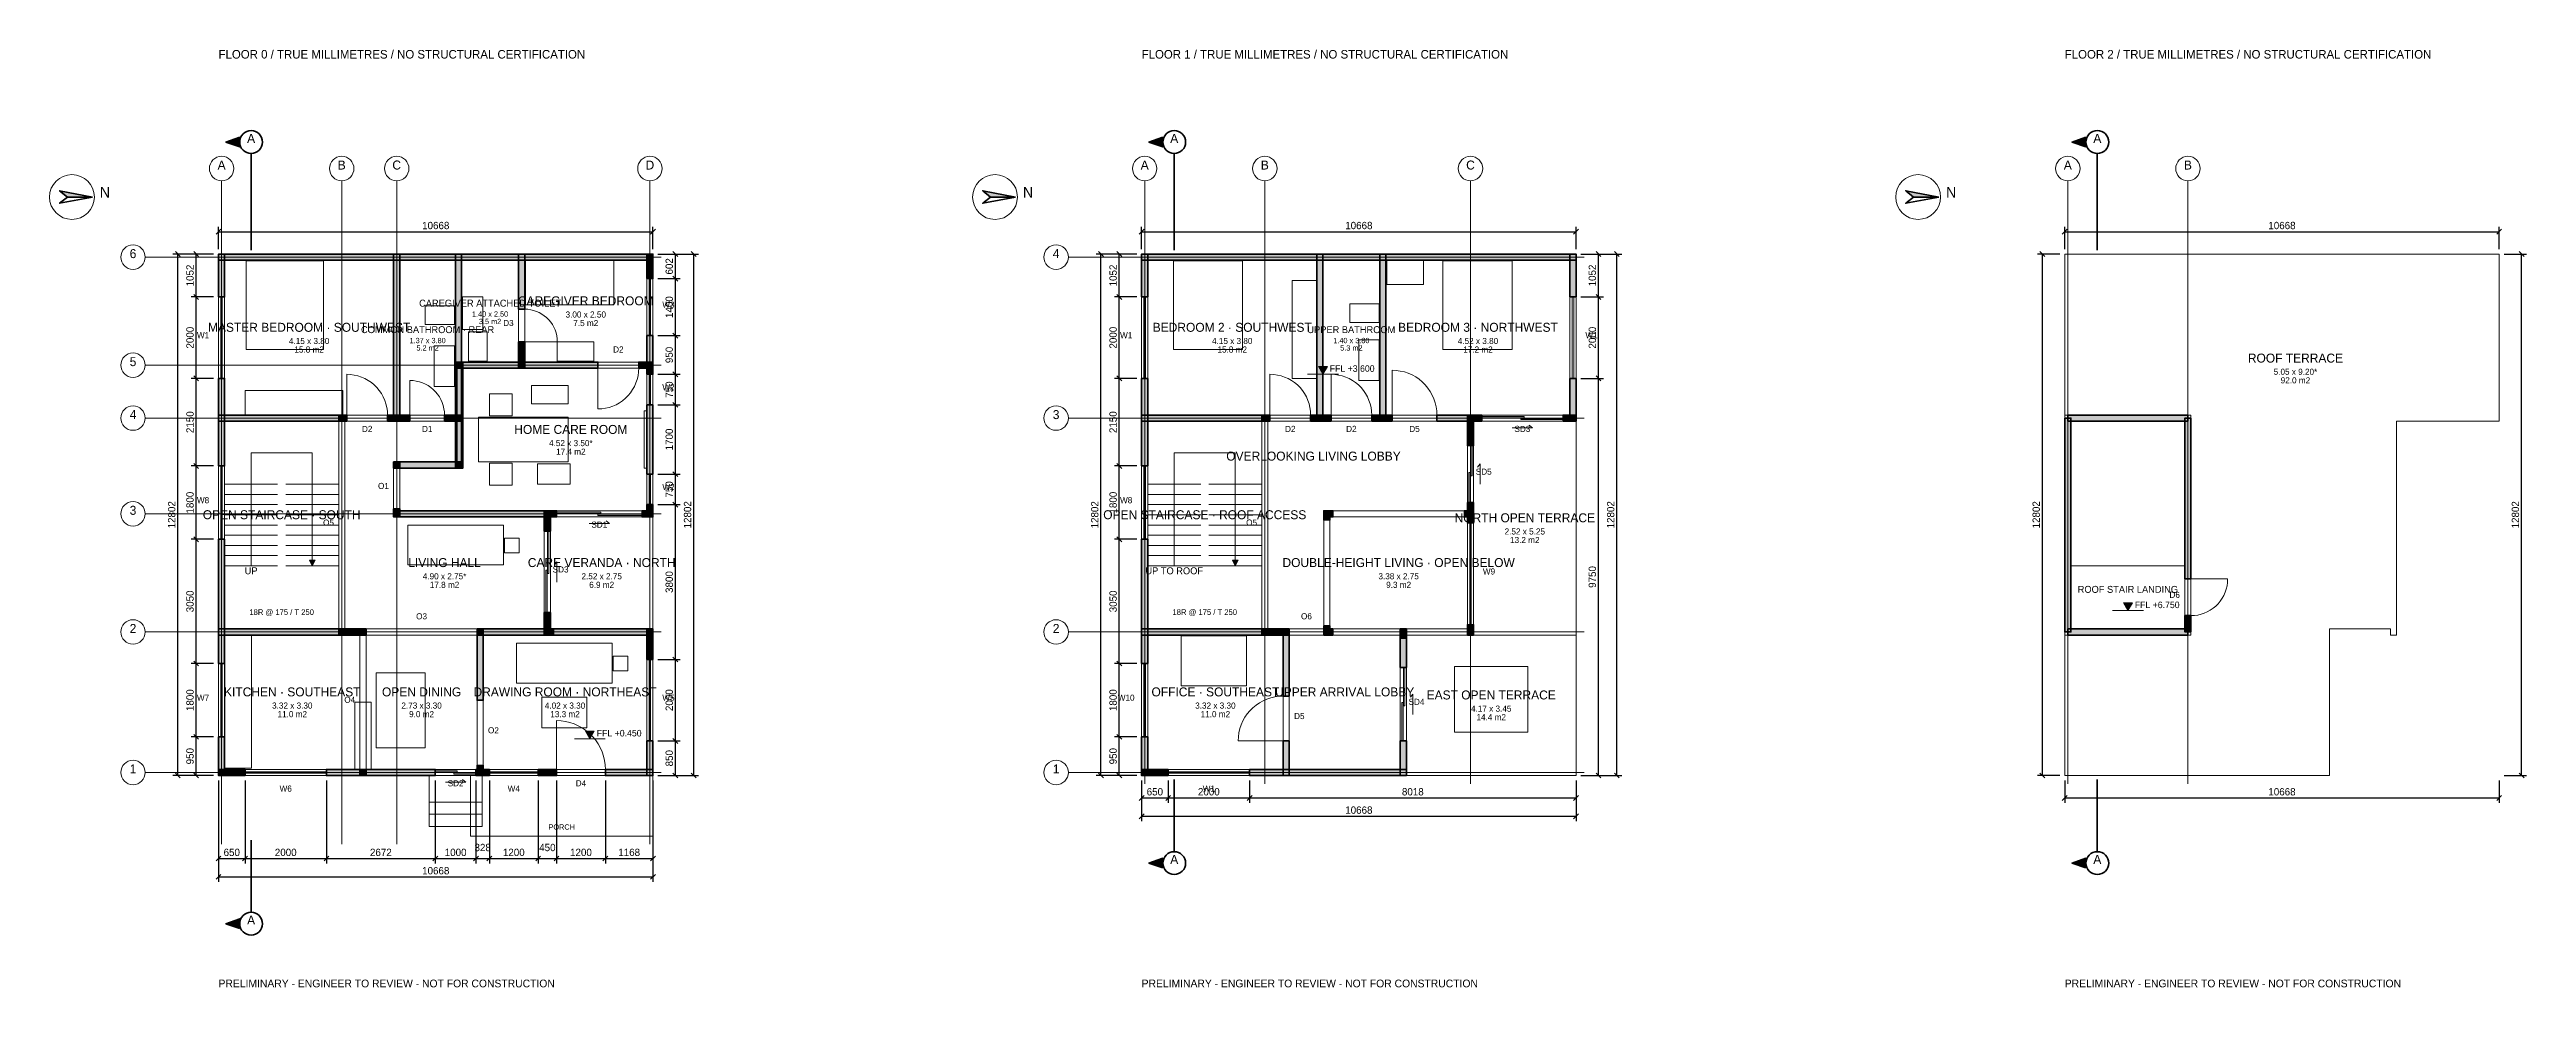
# Model space of a CAD drawing. Header units: millimetres. Extents: x -4150 to 56674, y -5203 to 17823.
import ezdxf
from ezdxf.enums import TextEntityAlignment as Align

# ---------------------------------------------------------------- set-up
doc = ezdxf.new("R2010")
doc.units = ezdxf.units.MM
for name, color, linetype, lineweight in [('A-ANNO', 7, 'Continuous', 18), ('A-DIMS', 7, 'Continuous', 13), ('A-DOOR', 3, 'Continuous', 18), ('A-EXT', 30, 'Continuous', 18), ('A-FLOR', 8, 'Continuous', 13), ('A-FURN', 8, 'Continuous', 13), ('A-GRID', 8, 'Continuous', 13), ('A-LEVL', 7, 'Continuous', 13), ('A-SECT', 1, 'Continuous', 35), ('A-STAIR', 7, 'Continuous', 18), ('A-TAGS', 1, 'Continuous', 13), ('A-WALL', 7, 'Continuous', 35), ('A-WIND', 4, 'Continuous', 18)]:
    doc.layers.add(name, color=color, linetype=linetype, lineweight=lineweight)
doc.dimstyles.new('FF-ARCH', dxfattribs={"dimtxt": 180, "dimasz": 90, "dimexe": 120, "dimexo": 120, "dimgap": 60, "dimtad": 1, "dimdec": 0, "dimtsz": 60, "dimcen": 2.5, "dimazin": 3, "dimtfac": 1, "dimtmove": 0, "dimatfit": 3})

msp = doc.modelspace()

# ---------------------------------------------------------------- texts
at = {"layer": 'A-ANNO'}
for s, height, p in [('FLOOR 0 / TRUE MILLIMETRES / NO STRUCTURAL CERTIFICATION', 210, (0, 17602)), ('FLOOR 1 / TRUE MILLIMETRES / NO STRUCTURAL CERTIFICATION', 210, (22668, 17602)), ('FLOOR 2 / TRUE MILLIMETRES / NO STRUCTURAL CERTIFICATION', 210, (45336, 17602)), ('PRELIMINARY - ENGINEER TO REVIEW - NOT FOR CONSTRUCTION', 190, (0, -5200)), ('PRELIMINARY - ENGINEER TO REVIEW - NOT FOR CONSTRUCTION', 190, (22668, -5200)), ('PRELIMINARY - ENGINEER TO REVIEW - NOT FOR CONSTRUCTION', 190, (45336, -5200))]:
    msp.add_text(s, height=height, dxfattribs=at).set_placement(p)
for s, height, p in [('N', 260, (-2790, 14112)), ('N', 260, (19878, 14112)), ('N', 260, (42546, 14112)), ('CAREGIVER ATTACHED TOILET', 170, (6668, 11460.5)), ('CAREGIVER BEDROOM', 220, (9018, 11478)), ('MASTER BEDROOM · SOUTHWEST', 220, (2225, 10828)), ('COMMON BATHROOM · REAR', 170, (5134, 10810.5)), ('1.40 x 2.50', 130, (6668, 11225.5)), ('3.5 m2', 130, (6668, 11043.5)), ('3.00 x 2.50', 150, (9018, 11198.5)), ('7.5 m2', 150, (9018, 10988.5)), ('BEDROOM 2 · SOUTHWEST', 220, (24893, 10828)), ('UPPER BATHROOM', 170, (27818, 10810.5)), ('BEDROOM 3 · NORTHWEST', 220, (30927, 10828)), ('4.15 x 3.80', 150, (2225, 10548.5)), ('15.8 m2', 150, (2225, 10338.5)), ('1.37 x 3.80', 130, (5134, 10575.5)), ('5.2 m2', 130, (5134, 10393.5)), ('4.15 x 3.80', 150, (24893, 10548.5)), ('15.8 m2', 150, (24893, 10338.5)), ('1.40 x 3.80', 130, (27818, 10575.5)), ('5.3 m2', 130, (27818, 10393.5)), ('4.52 x 3.80', 150, (30927, 10548.5)), ('17.2 m2', 150, (30927, 10338.5)), ('ROOF TERRACE', 220, (51001.3, 10072.3)), ('5.05 x 9.20*', 150, (51001.3, 9792.8)), ('92.0 m2', 150, (51001.3, 9582.8)), ('HOME CARE ROOM', 220, (8651.4, 8321.1)), ('4.52 x 3.50*', 150, (8651.4, 8041.6)), ('17.4 m2', 150, (8651.4, 7831.6)), ('OVERLOOKING LIVING LOBBY', 220, (26888.2, 7666.4)), ('OPEN STAIRCASE · SOUTH', 220, (1550, 6227)), ('OPEN STAIRCASE · ROOF ACCESS', 220, (24218, 6227)), ('NORTH OPEN TERRACE', 220, (32077, 6152)), ('2.52 x 5.25', 150, (32077, 5872.5)), ('13.2 m2', 150, (32077, 5662.5)), ('LIVING HALL', 220, (5550, 5052)), ('4.90 x 2.75*', 150, (5550, 4772.5)), ('CARE VERANDA · NORTH', 220, (9409, 5052)), ('2.52 x 2.75', 150, (9409, 4772.5)), ('DOUBLE-HEIGHT LIVING · OPEN BELOW', 220, (28979, 5052)), ('3.38 x 2.75', 150, (28979, 4772.5)), ('17.8 m2', 150, (5550, 4562.5)), ('6.9 m2', 150, (9409, 4562.5)), ('9.3 m2', 150, (28979, 4562.5)), ('ROOF STAIR LANDING', 170, (46886, 4434.5)), ('KITCHEN · SOUTHEAST', 220, (1811, 1877)), ('OPEN DINING', 220, (4986, 1877)), ('DRAWING ROOM · NORTHEAST', 220, (8509, 1877)), ('OFFICE · SOUTHEAST', 220, (24479, 1877)), ('UPPER ARRIVAL LOBBY', 220, (27654, 1877)), ('EAST OPEN TERRACE', 220, (31252, 1802)), ('3.32 x 3.30', 150, (1811, 1597.5)), ('11.0 m2', 150, (1811, 1387.5)), ('2.73 x 3.30', 150, (4986, 1597.5)), ('9.0 m2', 150, (4986, 1387.5)), ('4.02 x 3.30', 150, (8509, 1597.5)), ('13.3 m2', 150, (8509, 1387.5)), ('3.32 x 3.30', 150, (24479, 1597.5)), ('11.0 m2', 150, (24479, 1387.5)), ('4.17 x 3.45', 150, (31252, 1522.5)), ('14.4 m2', 150, (31252, 1312.5))]:
    msp.add_text(s, height=height, dxfattribs=at).set_placement(p, align=Align.BOTTOM_CENTER)
at = {"layer": 'A-EXT'}
msp.add_text('PORCH', height=130, dxfattribs=at).set_placement((8427.5, -1368), align=Align.BOTTOM_CENTER)
at = {"layer": 'A-GRID'}
for s, p in [('A', (75, 14812)), ('B', (3025, 14812)), ('C', (4375, 14812)), ('D', (10593, 14812)), ('A', (22743, 14812)), ('B', (25693, 14812)), ('C', (30743, 14812)), ('A', (45411, 14812)), ('B', (48361, 14812)), ('6', (-2100, 12637)), ('4', (20568, 12637)), ('5', (-2100, 9985)), ('4', (-2100, 8685)), ('3', (20568, 8685)), ('3', (-2100, 6335)), ('2', (-2100, 3435)), ('2', (20568, 3435)), ('1', (-2100, -15)), ('1', (20568, -15))]:
    msp.add_text(s, height=220, dxfattribs=at).set_placement(p, align=Align.BOTTOM_CENTER)
at = {"layer": 'A-LEVL'}
for s, p in [('FFL +3.600', (27288, 9911)), ('FFL +6.750', (47056, 4110)), ('FFL +0.450', (9288, 960))]:
    msp.add_text(s, height=160, dxfattribs=at).set_placement(p)
at = {"layer": 'A-SECT'}
for p in [(800, 15467), (23468, 15467), (46136, 15467), (23468, -2235), (46136, -2235), (800, -3723)]:
    msp.add_text('A', height=220, dxfattribs=at).set_placement(p, align=Align.BOTTOM_CENTER)
at = {"layer": 'A-STAIR'}
for s, height, p in [('UP', 170, (800, 4890)), ('UP TO ROOF', 170, (23468, 4890)), ('18R @ 175 / T 250', 140, (1550, 3900)), ('18R @ 175 / T 250', 140, (24218, 3900))]:
    msp.add_text(s, height=height, dxfattribs=at).set_placement(p, align=Align.BOTTOM_CENTER)
at = {"layer": 'A-TAGS'}
for s, p in [('W3', (11048, 11440)), ('D3', (7118, 10990)), ('W1', (-380, 10690)), ('D2', (9818, 10340)), ('W1', (22288, 10690)), ('W1', (33716, 10690)), ('W2', (11048, 9415)), ('D2', (3650, 8390)), ('D1', (5125, 8390)), ('D2', (26318, 8390)), ('D2', (27818, 8390)), ('D5', (29368, 8390)), ('SD3', (32018, 8390)), ('SD5', (31068, 7340)), ('W8', (-380, 6640)), ('O1', (4050, 6990)), ('W2', (11048, 6965)), ('W8', (22288, 6640)), ('O5', (2700, 6090)), ('SD1', (9350, 6040)), ('O5', (25368, 6090)), ('SD3', (8400, 4940)), ('W9', (31198, 4890)), ('D6', (48036, 4315)), ('O3', (4986, 3790)), ('O6', (26715, 3790)), ('W7', (-380, 1790)), ('O4', (3222, 1740)), ('W5', (11048, 1790)), ('W10', (22288, 1790)), ('SD4', (29418, 1690)), ('D5', (26540, 1340)), ('O2', (6750, 990)), ('W6', (1650, -440)), ('SD2', (5822, -310)), ('W4', (7250, -440)), ('D4', (8900, -310)), ('W1', (24318, -440))]:
    msp.add_text(s, height=150, dxfattribs=at).set_placement(p, align=Align.BOTTOM_CENTER)

# ---------------------------------------------------------------- dimensions: what is measured, and where the dimension line sits
at = {"layer": 'A-DIMS'}
for base, p1, p2 in [((0, 13352), (0, 12802), (10668, 12802)), ((22668, 13352), (22668, 12802), (33336, 12802)), ((45336, 13352), (45336, 12802), (56004, 12802)), ((0, -2038), (0, 0), (650, 0)), ((0, -2488), (0, 0), (10668, 0)), ((650, -2038), (650, 0), (2650, 0)), ((2650, -2038), (2650, 0), (5322, 0)), ((5322, -2038), (5322, 0), (6322, 0)), ((6322, -2038), (6322, 0), (6650, 0)), ((6650, -2038), (6650, 0), (7850, 0)), ((7850, -2038), (7850, 0), (8300, 0)), ((8300, -2038), (8300, 0), (9500, 0)), ((9500, -2038), (9500, 0), (10668, 0)), ((22668, -550), (22668, 0), (23318, 0)), ((22668, -1000), (22668, 0), (33336, 0)), ((23318, -550), (23318, 0), (25318, 0)), ((25318, -550), (25318, 0), (33336, 0)), ((45336, -550), (45336, 0), (56004, 0))]:
    msp.add_linear_dim(base=base, p1=p1, p2=p2, dimstyle='FF-ARCH', dxfattribs=at).render()
for base, p1, p2 in [((-1000, 0), (0, 0), (0, 12802)), ((-550, 11750), (0, 11750), (0, 12802)), ((11218, 12200), (10668, 12200), (10668, 12802)), ((11668, 0), (10668, 0), (10668, 12802)), ((21668, 0), (22668, 0), (22668, 12802)), ((22118, 11750), (22668, 11750), (22668, 12802)), ((33886, 11750), (33336, 11750), (33336, 12802)), ((34336, 0), (33336, 0), (33336, 12802)), ((44786, 0), (45336, 0), (45336, 12802)), ((56554, 0), (56004, 0), (56004, 12802)), ((11218, 10800), (10668, 10800), (10668, 12200)), ((-550, 9750), (0, 9750), (0, 11750)), ((22118, 9750), (22668, 9750), (22668, 11750)), ((33886, 9750), (33336, 9750), (33336, 11750)), ((11218, 9850), (10668, 9850), (10668, 10800)), ((-550, 7600), (0, 7600), (0, 9750)), ((11218, 9100), (10668, 9100), (10668, 9850)), ((22118, 7600), (22668, 7600), (22668, 9750)), ((33886, 0), (33336, 0), (33336, 9750)), ((11218, 7400), (10668, 7400), (10668, 9100)), ((-550, 5800), (0, 5800), (0, 7600)), ((11218, 6650), (10668, 6650), (10668, 7400)), ((22118, 5800), (22668, 5800), (22668, 7600)), ((11218, 2850), (10668, 2850), (10668, 6650)), ((-550, 2750), (0, 2750), (0, 5800)), ((22118, 2750), (22668, 2750), (22668, 5800)), ((-550, 950), (0, 950), (0, 2750)), ((11218, 850), (10668, 850), (10668, 2850)), ((22118, 950), (22668, 950), (22668, 2750)), ((-550, 0), (0, 0), (0, 950)), ((11218, 0), (10668, 0), (10668, 850)), ((22118, 0), (22668, 0), (22668, 950))]:
    msp.add_linear_dim(base=base, p1=p1, p2=p2, angle=90, dimstyle='FF-ARCH', dxfattribs=at).render()

# ---------------------------------------------------------------- hatches: boundary and pattern name
at = {"layer": 'A-LEVL'}
for points in [[(27008, 10041), (27228, 10041), (27118, 9851)], [(46776, 4240), (46996, 4240), (46886, 4050)], [(9008, 1090), (9228, 1090), (9118, 900)]]:
    msp.add_hatch(color=7, dxfattribs=at).paths.add_polyline_path(points)
at = {"layer": 'A-SECT'}
for points in [[(520, 15672), (180, 15552), (520, 15432)], [(23188, 15672), (22848, 15552), (23188, 15432)], [(45856, 15672), (45516, 15552), (45856, 15432)], [(23188, -2270), (22848, -2150), (23188, -2030)], [(45856, -2270), (45516, -2150), (45856, -2030)], [(520, -3758), (180, -3638), (520, -3518)]]:
    msp.add_hatch(color=7, dxfattribs=at).paths.add_polyline_path(points)
at = {"layer": 'A-STAIR'}
for points in [[(2230, 5290), (2370, 5290), (2300, 5150)], [(24898, 5290), (25038, 5290), (24968, 5150)]]:
    msp.add_hatch(color=7, dxfattribs=at).paths.add_polyline_path(points)
at = {"layer": 'A-WALL'}
for points in [[(-3094, 14202), (-3902.5, 14356), (-3710, 14202)], [(19574, 14202), (18765.5, 14356), (18958, 14202)], [(42242, 14202), (41433.5, 14356), (41626, 14202)], [(0, 12802), (150, 12802), (150, 11750), (0, 11750), (0, 12727), (0, 12802)], [(4375, 12802), (4450, 12802), (4450, 12652), (75, 12652), (0, 12652), (0, 12802), (4375, 12802)], [(4300, 12727), (4300, 12802), (4450, 12802), (4450, 8775), (4450, 8700), (4300, 8700), (4300, 12727)], [(5893, 12802), (5968, 12802), (5968, 12652), (4375, 12652), (4300, 12652), (4300, 12802), (5893, 12802)], [(5818, 12727), (5818, 12802), (5968, 12802), (5968, 10075), (5968, 10000), (5818, 10000), (5818, 12727)], [(7443, 12802), (7518, 12802), (7518, 12652), (5893, 12652), (5818, 12652), (5818, 12802), (7443, 12802)], [(7368, 12802), (7518, 12802), (7518, 11450), (7368, 11450), (7368, 12727), (7368, 12802)], [(10593, 12802), (10668, 12802), (10668, 12652), (7443, 12652), (7368, 12652), (7368, 12802), (10593, 12802)], [(10518, 12802), (10668, 12802), (10668, 12200), (10518, 12200), (10518, 12727), (10518, 12802)], [(22668, 12802), (22818, 12802), (22818, 11750), (22668, 11750), (22668, 12727), (22668, 12802)], [(27043, 12802), (27118, 12802), (27118, 12652), (22743, 12652), (22668, 12652), (22668, 12802), (27043, 12802)], [(26968, 12727), (26968, 12802), (27118, 12802), (27118, 8775), (27118, 8700), (26968, 8700), (26968, 12727)], [(28593, 12802), (28668, 12802), (28668, 12652), (27043, 12652), (26968, 12652), (26968, 12802), (28593, 12802)], [(28518, 12727), (28518, 12802), (28668, 12802), (28668, 8775), (28668, 8700), (28518, 8700), (28518, 12727)], [(33261, 12802), (33336, 12802), (33336, 12652), (28593, 12652), (28518, 12652), (28518, 12802), (33261, 12802)], [(33186, 12802), (33336, 12802), (33336, 11750), (33186, 11750), (33186, 12727), (33186, 12802)], [(7518, 10075), (7518, 10000), (7368, 10000), (7368, 10650), (7518, 10650), (7518, 10075)], [(10668, 10075), (10668, 10000), (10518, 10000), (10518, 10800), (10668, 10800), (10668, 10075)], [(150, 8775), (150, 8700), (0, 8700), (0, 9750), (150, 9750), (150, 8775)], [(5818, 10075), (5818, 10150), (5968, 10150), (5968, 8775), (5968, 8700), (5818, 8700), (5818, 10075)], [(5925, 10150), (6000, 10150), (6000, 10000), (5893, 10000), (5818, 10000), (5818, 10150), (5925, 10150)], [(5850, 10075), (5850, 10150), (6000, 10150), (6000, 7625), (6000, 7550), (5850, 7550), (5850, 10075)], [(7443, 10150), (7518, 10150), (7518, 10000), (5925, 10000), (5850, 10000), (5850, 10150), (7443, 10150)], [(7443, 10000), (7368, 10000), (7368, 10150), (9318, 10150), (9318, 10000), (7443, 10000)], [(10668, 10150), (10668, 10000), (10318, 10000), (10318, 10150), (10593, 10150), (10668, 10150)], [(10668, 10150), (10668, 9850), (10518, 9850), (10518, 10075), (10518, 10150), (10668, 10150)], [(22818, 8775), (22818, 8700), (22668, 8700), (22668, 9750), (22818, 9750), (22818, 8775)], [(33336, 8775), (33336, 8700), (33186, 8700), (33186, 9750), (33336, 9750), (33336, 8775)], [(0, 8850), (150, 8850), (150, 7600), (0, 7600), (0, 8775), (0, 8850)], [(3025, 8850), (3100, 8850), (3100, 8700), (75, 8700), (0, 8700), (0, 8850), (3025, 8850)], [(2950, 8850), (3100, 8850), (3100, 8700), (2950, 8700), (2950, 8775), (2950, 8850)], [(3025, 8700), (2950, 8700), (2950, 8850), (3150, 8850), (3150, 8700), (3025, 8700)], [(4450, 8850), (4450, 8700), (4150, 8700), (4150, 8850), (4375, 8850), (4450, 8850)], [(4375, 8700), (4300, 8700), (4300, 8850), (4700, 8850), (4700, 8700), (4375, 8700)], [(5968, 8850), (5968, 8700), (5550, 8700), (5550, 8850), (5893, 8850), (5968, 8850)], [(5818, 8775), (5818, 8850), (5968, 8850), (5968, 7625), (5968, 7550), (5818, 7550), (5818, 8775)], [(10668, 7400), (10518, 7400), (10518, 9100), (10668, 9100), (10668, 7400)], [(22668, 8850), (22818, 8850), (22818, 7600), (22668, 7600), (22668, 8775), (22668, 8850)], [(25693, 8850), (25768, 8850), (25768, 8700), (22743, 8700), (22668, 8700), (22668, 8850), (25693, 8850)], [(25618, 8850), (25768, 8850), (25768, 8700), (25618, 8700), (25618, 8775), (25618, 8850)], [(25693, 8700), (25618, 8700), (25618, 8850), (25818, 8850), (25818, 8700), (25693, 8700)], [(27118, 8850), (27118, 8700), (26818, 8700), (26818, 8850), (27043, 8850), (27118, 8850)], [(27043, 8700), (26968, 8700), (26968, 8850), (27318, 8850), (27318, 8700), (27043, 8700)], [(28668, 8850), (28668, 8700), (28318, 8700), (28318, 8850), (28593, 8850), (28668, 8850)], [(28593, 8700), (28518, 8700), (28518, 8850), (28818, 8850), (28818, 8700), (28593, 8700)], [(30818, 8850), (30818, 8700), (29918, 8700), (29918, 8850), (30743, 8850), (30818, 8850)], [(30668, 8775), (30668, 8850), (30818, 8850), (30818, 8700), (30818, 8625), (30668, 8625), (30668, 8775)], [(30818, 8850), (30893, 8850), (30893, 8700), (30743, 8700), (30668, 8700), (30668, 8850), (30818, 8850)], [(30668, 8775), (30818, 8775), (30818, 8100), (30668, 8100), (30668, 8700), (30668, 8775)], [(30818, 8700), (30743, 8700), (30743, 8850), (31018, 8850), (31018, 8700), (30818, 8700)], [(33336, 8850), (33336, 8700), (33018, 8700), (33018, 8850), (33261, 8850), (33336, 8850)], [(45336, 8775), (45486, 8775), (45486, 3525), (45336, 3525), (45336, 8775)], [(48361, 8850), (48361, 8700), (45411, 8700), (45411, 8850), (48361, 8850)], [(48436, 8775), (48436, 4825), (48286, 4825), (48286, 8775), (48436, 8775)], [(4300, 7700), (4450, 7700), (4450, 7550), (4300, 7550), (4300, 7625), (4300, 7700)], [(5893, 7700), (5968, 7700), (5968, 7550), (4375, 7550), (4300, 7550), (4300, 7700), (5893, 7700)], [(5925, 7700), (6000, 7700), (6000, 7550), (5893, 7550), (5818, 7550), (5818, 7700), (5925, 7700)], [(30818, 6425), (30818, 6350), (30668, 6350), (30668, 6700), (30818, 6700), (30818, 6425)], [(4450, 6425), (4450, 6350), (4300, 6350), (4300, 6550), (4450, 6550), (4450, 6425)], [(8075, 6500), (8150, 6500), (8150, 6350), (4375, 6350), (4300, 6350), (4300, 6500), (8075, 6500)], [(8000, 6425), (8000, 6500), (8150, 6500), (8150, 6350), (8150, 6275), (8000, 6275), (8000, 6425)], [(8150, 6500), (8225, 6500), (8225, 6350), (8075, 6350), (8000, 6350), (8000, 6500), (8150, 6500)], [(8000, 6425), (8150, 6425), (8150, 6000), (8000, 6000), (8000, 6350), (8000, 6425)], [(8150, 6350), (8075, 6350), (8075, 6500), (8300, 6500), (8300, 6350), (8150, 6350)], [(10668, 6500), (10668, 6350), (10400, 6350), (10400, 6500), (10593, 6500), (10668, 6500)], [(10668, 6350), (10518, 6350), (10518, 6650), (10668, 6650), (10668, 6425), (10668, 6350)], [(27140, 6425), (27140, 6500), (27290, 6500), (27290, 6350), (27290, 6275), (27140, 6275), (27140, 6425)], [(27290, 6500), (27365, 6500), (27365, 6350), (27215, 6350), (27140, 6350), (27140, 6500), (27290, 6500)], [(30743, 6500), (30818, 6500), (30818, 6350), (30668, 6350), (30593, 6350), (30593, 6500), (30743, 6500)], [(30668, 6425), (30668, 6500), (30818, 6500), (30818, 6350), (30818, 6275), (30668, 6275), (30668, 6425)], [(30668, 6425), (30818, 6425), (30818, 6200), (30668, 6200), (30668, 6350), (30668, 6425)], [(150, 3525), (150, 3450), (0, 3450), (0, 5800), (150, 5800), (150, 3525)], [(22818, 3525), (22818, 3450), (22668, 3450), (22668, 5800), (22818, 5800), (22818, 3525)], [(8150, 3600), (8150, 3525), (8000, 3525), (8000, 4000), (8150, 4000), (8150, 3600)], [(8000, 3600), (8000, 3675), (8150, 3675), (8150, 3525), (8150, 3450), (8000, 3450), (8000, 3600)], [(27140, 3600), (27140, 3675), (27290, 3675), (27290, 3525), (27290, 3450), (27140, 3450), (27140, 3600)], [(30818, 3600), (30818, 3525), (30668, 3525), (30668, 3700), (30818, 3700), (30818, 3600)], [(30668, 3600), (30668, 3675), (30818, 3675), (30818, 3525), (30818, 3450), (30668, 3450), (30668, 3600)], [(48436, 3525), (48286, 3525), (48286, 3925), (48436, 3925), (48436, 3525)], [(0, 3600), (150, 3600), (150, 2750), (0, 2750), (0, 3525), (0, 3600)], [(3025, 3600), (3100, 3600), (3100, 3450), (75, 3450), (0, 3450), (0, 3600), (3025, 3600)], [(3100, 3525), (3100, 3450), (2950, 3450), (2950, 3600), (3100, 3600), (3100, 3525)], [(3547, 3600), (3622, 3600), (3622, 3450), (3025, 3450), (2950, 3450), (2950, 3600), (3547, 3600)], [(3472, 3600), (3622, 3600), (3622, 3450), (3472, 3450), (3472, 3525), (3472, 3600)], [(3547, 3450), (3472, 3450), (3472, 3600), (3622, 3600), (3622, 3450), (3547, 3450)], [(6500, 3600), (6500, 3450), (6350, 3450), (6350, 3600), (6425, 3600), (6500, 3600)], [(6350, 3600), (6500, 3600), (6500, 1850), (6350, 1850), (6350, 3525), (6350, 3600)], [(8075, 3600), (8150, 3600), (8150, 3450), (6425, 3450), (6350, 3450), (6350, 3600), (8075, 3600)], [(8150, 3600), (8225, 3600), (8225, 3450), (8075, 3450), (8000, 3450), (8000, 3600), (8150, 3600)], [(10593, 3600), (10668, 3600), (10668, 3450), (8150, 3450), (8075, 3450), (8075, 3600), (10593, 3600)], [(10518, 3600), (10668, 3600), (10668, 2850), (10518, 2850), (10518, 3525), (10518, 3600)], [(22668, 3600), (22818, 3600), (22818, 2750), (22668, 2750), (22668, 3525), (22668, 3600)], [(25693, 3600), (25768, 3600), (25768, 3450), (22743, 3450), (22668, 3450), (22668, 3600), (25693, 3600)], [(25768, 3525), (25768, 3450), (25618, 3450), (25618, 3600), (25768, 3600), (25768, 3525)], [(26215, 3600), (26290, 3600), (26290, 3450), (25693, 3450), (25618, 3450), (25618, 3600), (26215, 3600)], [(26140, 3600), (26290, 3600), (26290, 1950), (26140, 1950), (26140, 3525), (26140, 3600)], [(26215, 3450), (26140, 3450), (26140, 3600), (26290, 3600), (26290, 3450), (26215, 3450)], [(27290, 3600), (27290, 3450), (27140, 3450), (27140, 3600), (27215, 3600), (27290, 3600)], [(27290, 3600), (27365, 3600), (27365, 3450), (27215, 3450), (27140, 3450), (27140, 3600), (27290, 3600)], [(29018, 3525), (29018, 3600), (29168, 3600), (29168, 3450), (29168, 3375), (29018, 3375), (29018, 3525)], [(29018, 3525), (29168, 3525), (29168, 2650), (29018, 2650), (29018, 3450), (29018, 3525)], [(48361, 3600), (48361, 3450), (45411, 3450), (45411, 3600), (48361, 3600)], [(150, 75), (150, 0), (0, 0), (0, 950), (150, 950), (150, 75)], [(10668, 75), (10668, 0), (10518, 0), (10518, 850), (10668, 850), (10668, 75)], [(22818, 75), (22818, 0), (22668, 0), (22668, 950), (22818, 950), (22818, 75)], [(26290, 75), (26290, 0), (26140, 0), (26140, 850), (26290, 850), (26290, 75)], [(29168, 75), (29168, 0), (29018, 0), (29018, 850), (29168, 850), (29168, 75)], [(75, 0), (0, 0), (0, 150), (650, 150), (650, 0), (75, 0)], [(3622, 150), (3622, 0), (2650, 0), (2650, 150), (3547, 150), (3622, 150)], [(3622, 75), (3622, 0), (3472, 0), (3472, 150), (3622, 150), (3622, 75)], [(3547, 0), (3472, 0), (3472, 150), (5322, 150), (5322, 0), (3547, 0)], [(6500, 150), (6500, 0), (6322, 0), (6322, 150), (6425, 150), (6500, 150)], [(6500, 75), (6500, 0), (6350, 0), (6350, 250), (6500, 250), (6500, 75)], [(6350, 0), (6350, 150), (6650, 150), (6650, 0), (6425, 0), (6350, 0)], [(7850, 0), (7850, 150), (8300, 150), (8300, 0), (7850, 0)], [(10668, 0), (9500, 0), (9500, 150), (10593, 150), (10668, 150), (10668, 0)], [(22743, 0), (22668, 0), (22668, 150), (23318, 150), (23318, 0), (22743, 0)], [(26290, 150), (26290, 0), (25318, 0), (25318, 150), (26215, 150), (26290, 150)], [(29093, 150), (29168, 150), (29168, 0), (26215, 0), (26140, 0), (26140, 150), (29093, 150)]]:
    msp.add_hatch(color=7, dxfattribs=at).paths.add_polyline_path(points)

# ---------------------------------------------------------------- linework, layer by layer
at = {"layer": 'A-ANNO'}
for centre in [(-3600, 14202), (19068, 14202), (41736, 14202)]:
    msp.add_circle(centre, 550, dxfattribs=at)
at = {"layer": 'A-DOOR'}
for p, q in [((7518, 10650), (8318, 10650)), ((3150, 8850), (3150, 9850)), ((9318, 10000), (9318, 9000)), ((25818, 8850), (25818, 9850)), ((27318, 8850), (27318, 9850)), ((28818, 8850), (28818, 9950)), ((4700, 8850), (4700, 9700)), ((2950, 3600), (2950, 8700)), ((3100, 3600), (3100, 8700)), ((25618, 3600), (25618, 8700)), ((25768, 3600), (25768, 8700)), ((31768, 8540), (32268, 8540)), ((32268, 8540), (32188, 8600)), ((4300, 6550), (4300, 7550)), ((4450, 6550), (4450, 7550)), ((30978, 7650), (30918, 7570)), ((30978, 7150), (30978, 7650)), ((9100, 6190), (9600, 6190)), ((9600, 6190), (9520, 6250)), ((8310, 5250), (8250, 5170)), ((8310, 4750), (8310, 5250)), ((48436, 4825), (49336, 4825)), ((3472, 150), (3472, 3450)), ((3622, 3600), (6350, 3600)), ((3622, 3450), (6350, 3450)), ((3622, 150), (3622, 3450)), ((26290, 3600), (27140, 3600)), ((26290, 3450), (27140, 3450)), ((6350, 250), (6350, 1850)), ((6500, 250), (6500, 1850)), ((29328, 2000), (29268, 1920)), ((29328, 1500), (29328, 2000)), ((8300, 150), (8300, 1350)), ((26140, 850), (25040, 850)), ((5572, -160), (6072, -160)), ((6072, -160), (5992, -100))]:
    msp.add_line(p, q, dxfattribs=at)
for points in [[(7518, 11450), (7591.8, 11446.6), (7665, 11436.4), (7736.9, 11419.5), (7807, 11396), (7874.6, 11366.1), (7939.1, 11330.2), (8000.1, 11288.4), (8057, 11241.2), (8109.2, 11189), (8156.4, 11132.1), (8198.2, 11071.1), (8234.1, 11006.6), (8264, 10939), (8287.5, 10868.9), (8304.4, 10797), (8314.6, 10723.8), (8318, 10650)], [(4150, 8850), (4145.7, 8942.3), (4133, 9033.7), (4111.8, 9123.7), (4082.5, 9211.2), (4045.2, 9295.7), (4000.2, 9376.4), (3948, 9452.6), (3889, 9523.7), (3823.7, 9589), (3752.6, 9648), (3676.4, 9700.2), (3595.7, 9745.2), (3511.2, 9782.5), (3423.7, 9811.8), (3333.7, 9833), (3242.3, 9845.7), (3150, 9850)], [(10318, 10000), (10313.7, 9907.7), (10301, 9816.3), (10279.8, 9726.3), (10250.5, 9638.8), (10213.2, 9554.3), (10168.2, 9473.6), (10116, 9397.4), (10057, 9326.3), (9991.7, 9261), (9920.6, 9202), (9844.4, 9149.8), (9763.7, 9104.8), (9679.2, 9067.5), (9591.7, 9038.2), (9501.7, 9017), (9410.3, 9004.3), (9318, 9000)], [(26818, 8850), (26813.7, 8942.3), (26801, 9033.7), (26779.8, 9123.7), (26750.5, 9211.2), (26713.2, 9295.7), (26668.2, 9376.4), (26616, 9452.6), (26557, 9523.7), (26491.7, 9589), (26420.6, 9648), (26344.4, 9700.2), (26263.7, 9745.2), (26179.2, 9782.5), (26091.7, 9811.8), (26001.7, 9833), (25910.3, 9845.7), (25818, 9850)], [(28318, 8850), (28313.7, 8942.3), (28301, 9033.7), (28279.8, 9123.7), (28250.5, 9211.2), (28213.2, 9295.7), (28168.2, 9376.4), (28116, 9452.6), (28057, 9523.7), (27991.7, 9589), (27920.6, 9648), (27844.4, 9700.2), (27763.7, 9745.2), (27679.2, 9782.5), (27591.7, 9811.8), (27501.7, 9833), (27410.3, 9845.7), (27318, 9850)], [(29918, 8850), (29913.3, 8951.5), (29899.3, 9052.1), (29876, 9151), (29843.7, 9247.4), (29802.7, 9340.3), (29753.2, 9429.1), (29695.8, 9512.9), (29630.9, 9591.1), (29559.1, 9662.9), (29480.9, 9727.8), (29397.1, 9785.2), (29308.3, 9834.7), (29215.4, 9875.7), (29119, 9908), (29020.1, 9931.3), (28919.5, 9945.3), (28818, 9950)], [(5550, 8850), (5546.4, 8928.4), (5535.5, 9006.2), (5517.6, 9082.6), (5492.6, 9157.1), (5460.9, 9228.9), (5422.7, 9297.5), (5378.3, 9362.2), (5328.2, 9422.6), (5272.6, 9478.2), (5212.2, 9528.3), (5147.5, 9572.7), (5078.9, 9610.9), (5007.1, 9642.6), (4932.6, 9667.6), (4856.2, 9685.5), (4778.4, 9696.4), (4700, 9700)], [(48436, 3925), (48519, 3928.8), (48601.4, 3940.3), (48682.3, 3959.4), (48761.1, 3985.8), (48837.2, 4019.4), (48909.8, 4059.8), (48978.4, 4106.8), (49042.3, 4159.9), (49101.1, 4218.7), (49154.2, 4282.6), (49201.2, 4351.2), (49241.6, 4423.8), (49275.2, 4499.9), (49301.6, 4578.7), (49320.7, 4659.6), (49332.2, 4742), (49336, 4825)], [(26140, 1950), (26038.5, 1945.3), (25937.9, 1931.3), (25839, 1908), (25742.6, 1875.7), (25649.7, 1834.7), (25560.9, 1785.2), (25477.1, 1727.8), (25398.9, 1662.9), (25327.1, 1591.1), (25262.2, 1512.9), (25204.8, 1429.1), (25155.3, 1340.3), (25114.3, 1247.4), (25082, 1151), (25058.7, 1052.1), (25044.7, 951.5), (25040, 850)], [(9500, 150), (9494.9, 260.7), (9479.6, 370.5), (9454.2, 478.4), (9419, 583.5), (9374.2, 684.9), (9320.3, 781.7), (9257.6, 873.2), (9186.8, 958.4), (9108.4, 1036.8), (9023.2, 1107.6), (8931.7, 1170.3), (8834.9, 1224.2), (8733.5, 1269), (8628.4, 1304.2), (8520.5, 1329.6), (8410.7, 1344.9), (8300, 1350)]]:
    msp.add_lwpolyline(points, dxfattribs=at)
for points in [[(31018, 8781), (32058, 8781), (32058, 8813), (31018, 8813)], [(31978, 8737), (33018, 8737), (33018, 8769), (31978, 8769)], [(30781, 7360), (30781, 8100), (30749, 8100), (30749, 7360)], [(30737, 6700), (30737, 7440), (30705, 7440), (30705, 6700)], [(8300, 6431), (9390, 6431), (9390, 6463), (8300, 6463)], [(9310, 6387), (10400, 6387), (10400, 6419), (9310, 6419)], [(8113, 4960), (8113, 6000), (8081, 6000), (8081, 4960)], [(8069, 4000), (8069, 5040), (8037, 5040), (8037, 4000)], [(29131, 1710), (29131, 2650), (29099, 2650), (29099, 1710)], [(29087, 850), (29087, 1790), (29055, 1790), (29055, 850)], [(5322, 81), (5862, 81), (5862, 113), (5322, 113)], [(5782, 37), (6322, 37), (6322, 69), (5782, 69)]]:
    msp.add_lwpolyline(points, close=True, dxfattribs=at)
at = {"layer": 'A-EXT'}
msp.add_lwpolyline([(6187, -1488), (10668, -1488), (10668, 0), (6187, 0)], close=True, dxfattribs=at)
at = {"layer": 'A-FLOR'}
for points in [[(3472, 0), (150, 0), (75, 0), (0, 0), (0, 150), (0, 3450), (0, 3525), (0, 3600), (0, 8700), (0, 8775), (0, 8850), (0, 12652), (0, 12727), (0, 12802), (150, 12802), (4300, 12802), (4375, 12802), (4450, 12802), (5818, 12802), (5893, 12802), (5968, 12802), (7368, 12802), (7443, 12802), (7518, 12802), (10518, 12802), (10593, 12802), (10668, 12802), (10668, 12652), (10668, 10150), (10668, 10075), (10668, 10000), (10668, 6500), (10668, 6425), (10668, 6350), (10668, 3600), (10668, 3450), (10668, 150), (10668, 75), (10668, 0), (10518, 0), (6500, 0), (6425, 0), (6350, 0), (3622, 0), (3547, 0), (3472, 0)], [(22743, 0), (22668, 0), (22668, 150), (22668, 3450), (22668, 3525), (22668, 3600), (22668, 8700), (22668, 8775), (22668, 8850), (22668, 12652), (22668, 12727), (22668, 12802), (22818, 12802), (26968, 12802), (27043, 12802), (27118, 12802), (28518, 12802), (28593, 12802), (28668, 12802), (33186, 12802), (33261, 12802), (33336, 12802), (33336, 12652), (33336, 8850), (33336, 8775), (33336, 8700), (33336, 3450), (33336, 0), (29168, 0), (29018, 0), (26290, 0), (26215, 0), (26140, 0), (22818, 0), (22743, 0)], [(45336, 0), (45336, 150), (45336, 3450), (48436, 3450), (48436, 8850), (45336, 8850), (45336, 12652), (45336, 12727), (45336, 12802), (45486, 12802), (49636, 12802), (49711, 12802), (49786, 12802), (51186, 12802), (51261, 12802), (51336, 12802), (55854, 12802), (55929, 12802), (56004, 12802), (56004, 12652), (56004, 8850), (56004, 8775), (56004, 8700), (53486, 8700), (53486, 3450), (53336, 3450), (53336, 3525), (53336, 3600), (51836, 3600), (51836, 3525), (51836, 3450), (51836, 0), (51686, 0), (48958, 0), (48883, 0), (48808, 0), (45486, 0), (45411, 0)], [(45336, 0), (45336, 150), (45336, 3450), (45336, 3525), (45336, 3600), (45336, 8700), (45336, 8775), (45336, 8850), (45336, 12652), (45336, 12727), (45336, 12802), (45486, 12802), (49636, 12802), (49711, 12802), (49786, 12802), (51186, 12802), (51261, 12802), (51336, 12802), (55854, 12802), (55929, 12802), (56004, 12802), (56004, 12652), (56004, 8850), (56004, 8775), (56004, 8700), (53486, 8700), (53486, 3450), (53336, 3450), (53336, 3525), (53336, 3600), (51836, 3600), (51836, 3525), (51836, 3450), (51836, 0), (51686, 0), (48958, 0), (48883, 0), (48808, 0), (45486, 0), (45411, 0), (45336, 0)], [(150, 8850), (4300, 8850), (4300, 12652), (150, 12652)], [(4450, 8850), (5818, 8850), (5818, 12652), (4450, 12652)], [(5968, 10150), (7368, 10150), (7368, 12652), (5968, 12652)], [(7518, 10150), (10518, 10150), (10518, 12652), (7518, 12652)], [(22818, 8850), (26968, 8850), (26968, 12652), (22818, 12652)], [(27118, 8850), (28518, 8850), (28518, 12652), (27118, 12652)], [(28668, 8850), (33186, 8850), (33186, 12652), (28668, 12652)], [(4450, 6500), (10518, 6500), (10518, 10000), (6000, 10000), (6000, 7550), (4450, 7550)], [(150, 3600), (2950, 3600), (2950, 8700), (150, 8700)], [(3100, 3600), (8000, 3600), (8000, 6350), (4300, 6350), (4300, 7700), (5818, 7700), (5818, 8700), (3100, 8700)], [(22818, 3600), (25618, 3600), (25618, 8700), (22818, 8700)], [(25618, 8700), (22818, 8700), (22818, 5150), (25618, 5150), (25618, 8700)], [(25768, 3600), (27140, 3600), (27140, 6500), (30668, 6500), (30668, 8700), (25768, 8700)], [(30818, 3450), (33336, 3450), (33336, 8700), (30818, 8700)], [(48286, 8700), (45486, 8700), (45486, 5150), (48286, 5150), (48286, 8700)], [(8150, 3600), (10668, 3600), (10668, 6350), (8150, 6350)], [(27290, 3600), (30668, 3600), (30668, 6350), (27290, 6350)], [(30668, 3450), (30668, 3525), (30668, 3600), (30668, 6350), (27290, 6350), (27290, 3600), (29168, 3600), (29168, 3525), (29168, 3450), (30668, 3450)], [(48286, 3600), (48286, 5150), (45486, 5150), (45486, 3600)], [(150, 150), (3472, 150), (3472, 3450), (150, 3450)], [(3622, 150), (6350, 150), (6350, 3450), (3622, 3450)], [(6500, 150), (10518, 150), (10518, 3450), (6500, 3450)], [(22818, 150), (26140, 150), (26140, 3450), (22818, 3450)], [(26290, 150), (29018, 150), (29018, 3450), (26290, 3450)], [(29168, 0), (33336, 0), (33336, 3450), (29168, 3450)]]:
    msp.add_lwpolyline(points, close=True, dxfattribs=at)
for points in [[(45336, 8851), (45336, 12652), (45336, 12727), (45336, 12802), (45486, 12802), (49636, 12802), (49711, 12802), (49786, 12802), (51186, 12802), (51261, 12802), (51336, 12802), (55854, 12802), (55929, 12802), (56004, 12802), (56004, 12652), (56004, 8850), (56004, 8775), (56004, 8700), (53486, 8700), (53486, 3450), (53336, 3450), (53336, 3525), (53336, 3600), (51836, 3600), (51836, 3525), (51836, 3450), (51836, 0), (51686, 0), (48958, 0), (48883, 0), (48808, 0), (45486, 0), (45411, 0)], [(25618, 5150), (25618, 8700)], [(33336, 3450.1), (33336, 8699.9)], [(27290, 6274.9), (27290, 3675.1)], [(30592.9, 6350), (27365.1, 6350)], [(27365.1, 3600), (29017.9, 3600)], [(29168.1, 3600), (30667.9, 3600)], [(30667.9, 3450), (29168.1, 3450)], [(29168.1, 0), (33336, 0), (33336, 3449.9)], [(45411, 0), (45336, 0), (45336, 150), (45336, 3449)]]:
    msp.add_lwpolyline(points, dxfattribs=at)
at = {"layer": 'A-FURN'}
for points in [[(2580, 10462), (2580, 12632), (680, 12632), (680, 10462)], [(9708, 11552), (9708, 12652), (7538, 12652), (7538, 11552)], [(25148, 10462), (25148, 12632), (23448, 12632), (23448, 10462)], [(29586, 12052), (29586, 12652), (28686, 12652), (28686, 12052)], [(31766, 10462), (31766, 12632), (30066, 12632), (30066, 10462)], [(6488, 10952), (6488, 11752), (5988, 11752), (5988, 10952)], [(26968, 9750), (26968, 12150), (26368, 12150), (26368, 9750)], [(28498, 11120), (28498, 11580), (27778, 11580), (27778, 11120)], [(5798, 11070), (5798, 11530), (5078, 11530), (5078, 11070)], [(5798, 9550), (5798, 10550), (5298, 10550), (5298, 9550)], [(6598, 10170), (6598, 10890), (6138, 10890), (6138, 10170)], [(9218, 10170), (9218, 10650), (8318, 10650), (8318, 10170)], [(28498, 9700), (28498, 10700), (27998, 10700), (27998, 9700)], [(3050, 8850), (3050, 9450), (650, 9450), (650, 8850)], [(7214, 8830), (7214, 9370), (6654, 9370), (6654, 8830)], [(8584, 9125), (8584, 9575), (7684, 9575), (7684, 9125)], [(8584, 7700), (8584, 8800), (6384, 8800), (6384, 7700)], [(10518, 7550), (10518, 8950), (10448, 8950), (10448, 7550)], [(7214, 7130), (7214, 7670), (6654, 7670), (6654, 7130)], [(8634, 7150), (8634, 7650), (7834, 7650), (7834, 7150)], [(7000, 5170), (7000, 6150), (4650, 6150), (4650, 5170)], [(7380, 5470), (7380, 5830), (7020, 5830), (7020, 5470)], [(810, 180), (810, 3440), (155, 3440), (155, 180)], [(9668, 2270), (9668, 3250), (7318, 3250), (7318, 2270)], [(25240, 2200), (25240, 3430), (23640, 3430), (23640, 2200)], [(5072, 680), (5072, 2520), (3872, 2520), (3872, 680)], [(10048, 2570), (10048, 2930), (9688, 2930), (9688, 2570)], [(32152, 1065), (32152, 2675), (30352, 2675), (30352, 1065)], [(9043, 1175), (9043, 1925), (7943, 1925), (7943, 1175)], [(3347, 1800), (3747, 1800), (3747, 150), (3347, 150)]]:
    msp.add_lwpolyline(points, close=True, dxfattribs=at)
at = {"layer": 'A-GRID'}
for p, q in [((75, -1688), (75, 14602)), ((3025, -1688), (3025, 14602)), ((4375, -1688), (4375, 14602)), ((10593, -1688), (10593, 14602)), ((22743, -200), (22743, 14602)), ((25693, -200), (25693, 14602)), ((30743, -200), (30743, 14602)), ((45411, -200), (45411, 14602)), ((48361, -200), (48361, 14602)), ((-1800, 12727), (10868, 12727)), ((20868, 12727), (33536, 12727)), ((-1800, 10075), (10868, 10075)), ((-1800, 8775), (10868, 8775)), ((20868, 8775), (33536, 8775)), ((-1800, 6425), (10868, 6425)), ((-1800, 3525), (10868, 3525)), ((20868, 3525), (33536, 3525)), ((-1800, 75), (10868, 75)), ((20868, 75), (33536, 75))]:
    msp.add_line(p, q, dxfattribs=at)
for centre in [(75, 14902), (3025, 14902), (4375, 14902), (10593, 14902), (22743, 14902), (25693, 14902), (30743, 14902), (45411, 14902), (48361, 14902), (-2100, 12727), (20568, 12727), (-2100, 10075), (-2100, 8775), (20568, 8775), (-2100, 6425), (-2100, 3525), (20568, 3525), (-2100, 75), (20568, 75)]:
    msp.add_circle(centre, 300, dxfattribs=at)
at = {"layer": 'A-LEVL'}
for p, q in [((26738, 9851), (27498, 9851)), ((46506, 4050), (47266, 4050)), ((8738, 900), (9498, 900))]:
    msp.add_line(p, q, dxfattribs=at)
for points in [[(27008, 10041), (27228, 10041), (27118, 9851)], [(46776, 4240), (46996, 4240), (46886, 4050)], [(9008, 1090), (9228, 1090), (9118, 900)]]:
    msp.add_lwpolyline(points, close=True, dxfattribs=at)
at = {"layer": 'A-SECT'}
for p, q in [((800, 14972), (800, 15272)), ((23468, 14972), (23468, 15272)), ((46136, 14972), (46136, 15272)), ((800, 12902), (800, 14972)), ((23468, 12902), (23468, 14972)), ((46136, 12902), (46136, 14972)), ((23468, -100), (23468, -1570)), ((46136, -100), (46136, -1570)), ((800, -1588), (800, -3058)), ((23468, -1570), (23468, -1870)), ((46136, -1570), (46136, -1870)), ((800, -3058), (800, -3358))]:
    msp.add_line(p, q, dxfattribs=at)
for points in [[(520, 15672), (180, 15552), (520, 15432)], [(23188, 15672), (22848, 15552), (23188, 15432)], [(45856, 15672), (45516, 15552), (45856, 15432)], [(23188, -2270), (22848, -2150), (23188, -2030)], [(45856, -2270), (45516, -2150), (45856, -2030)], [(520, -3758), (180, -3638), (520, -3518)]]:
    msp.add_lwpolyline(points, close=True, dxfattribs=at)
for centre in [(800, 15552), (23468, 15552), (46136, 15552), (23468, -2150), (46136, -2150), (800, -3638)]:
    msp.add_circle(centre, 280, dxfattribs=at)
at = {"layer": 'A-STAIR'}
for p, q in [((150, 7150), (1450, 7150)), ((150, 6900), (1450, 6900)), ((1650, 7150), (2950, 7150)), ((1650, 6900), (2950, 6900)), ((22818, 7150), (24118, 7150)), ((22818, 6900), (24118, 6900)), ((24318, 7150), (25618, 7150)), ((24318, 6900), (25618, 6900)), ((150, 6650), (1450, 6650)), ((150, 6400), (1450, 6400)), ((150, 6150), (1450, 6150)), ((1650, 6650), (2950, 6650)), ((1650, 6400), (2950, 6400)), ((1650, 6150), (2950, 6150)), ((22818, 6650), (24118, 6650)), ((22818, 6400), (24118, 6400)), ((22818, 6150), (24118, 6150)), ((24318, 6650), (25618, 6650)), ((24318, 6400), (25618, 6400)), ((24318, 6150), (25618, 6150)), ((150, 5900), (1450, 5900)), ((150, 5650), (1450, 5650)), ((1650, 5900), (2950, 5900)), ((1650, 5650), (2950, 5650)), ((22818, 5900), (24118, 5900)), ((22818, 5650), (24118, 5650)), ((24318, 5900), (25618, 5900)), ((24318, 5650), (25618, 5650)), ((150, 5400), (1450, 5400)), ((150, 5150), (1450, 5150)), ((1650, 5400), (2950, 5400)), ((1650, 5150), (2950, 5150)), ((22818, 5400), (24118, 5400)), ((22818, 5150), (24118, 5150)), ((24318, 5400), (25618, 5400)), ((24318, 5150), (25618, 5150))]:
    msp.add_line(p, q, dxfattribs=at)
for points in [[(800, 5150), (800, 7925), (2300, 7925), (2300, 5150)], [(23468, 5150), (23468, 7925), (24968, 7925), (24968, 5150)]]:
    msp.add_lwpolyline(points, dxfattribs=at)
for points in [[(2230, 5290), (2370, 5290), (2300, 5150)], [(24898, 5290), (25038, 5290), (24968, 5150)], [(5172, -650), (6472, -650), (6472, 0), (5172, 0)], [(5172, -950), (6472, -950), (6472, -650), (5172, -650)], [(5172, -1250), (6472, -1250), (6472, -950), (5172, -950)]]:
    msp.add_lwpolyline(points, close=True, dxfattribs=at)
at = {"layer": 'A-WALL'}
for points in [[(-3094, 14202), (-3902.5, 14356), (-3710, 14202)], [(-3094, 14202), (-3902.5, 14048), (-3710, 14202)], [(19574, 14202), (18765.5, 14356), (18958, 14202)], [(19574, 14202), (18765.5, 14048), (18958, 14202)], [(42242, 14202), (41433.5, 14356), (41626, 14202)], [(42242, 14202), (41433.5, 14048), (41626, 14202)], [(0, 12802), (150, 12802), (150, 11750), (0, 11750), (0, 12727), (0, 12802)], [(4375, 12802), (4450, 12802), (4450, 12652), (75, 12652), (0, 12652), (0, 12802), (4375, 12802)], [(4300, 12727), (4300, 12802), (4450, 12802), (4450, 8775), (4450, 8700), (4300, 8700), (4300, 12727)], [(5893, 12802), (5968, 12802), (5968, 12652), (4375, 12652), (4300, 12652), (4300, 12802), (5893, 12802)], [(5818, 12727), (5818, 12802), (5968, 12802), (5968, 10075), (5968, 10000), (5818, 10000), (5818, 12727)], [(7443, 12802), (7518, 12802), (7518, 12652), (5893, 12652), (5818, 12652), (5818, 12802), (7443, 12802)], [(7368, 12802), (7518, 12802), (7518, 11450), (7368, 11450), (7368, 12727), (7368, 12802)], [(10593, 12802), (10668, 12802), (10668, 12652), (7443, 12652), (7368, 12652), (7368, 12802), (10593, 12802)], [(10518, 12802), (10668, 12802), (10668, 12200), (10518, 12200), (10518, 12727), (10518, 12802)], [(22668, 12802), (22818, 12802), (22818, 11750), (22668, 11750), (22668, 12727), (22668, 12802)], [(27043, 12802), (27118, 12802), (27118, 12652), (22743, 12652), (22668, 12652), (22668, 12802), (27043, 12802)], [(26968, 12727), (26968, 12802), (27118, 12802), (27118, 8775), (27118, 8700), (26968, 8700), (26968, 12727)], [(28593, 12802), (28668, 12802), (28668, 12652), (27043, 12652), (26968, 12652), (26968, 12802), (28593, 12802)], [(28518, 12727), (28518, 12802), (28668, 12802), (28668, 8775), (28668, 8700), (28518, 8700), (28518, 12727)], [(33261, 12802), (33336, 12802), (33336, 12652), (28593, 12652), (28518, 12652), (28518, 12802), (33261, 12802)], [(33186, 12802), (33336, 12802), (33336, 11750), (33186, 11750), (33186, 12727), (33186, 12802)], [(7518, 10075), (7518, 10000), (7368, 10000), (7368, 10650), (7518, 10650), (7518, 10075)], [(10668, 10075), (10668, 10000), (10518, 10000), (10518, 10800), (10668, 10800), (10668, 10075)], [(150, 8775), (150, 8700), (0, 8700), (0, 9750), (150, 9750), (150, 8775)], [(5818, 10075), (5818, 10150), (5968, 10150), (5968, 8775), (5968, 8700), (5818, 8700), (5818, 10075)], [(5925, 10150), (6000, 10150), (6000, 10000), (5893, 10000), (5818, 10000), (5818, 10150), (5925, 10150)], [(5850, 10075), (5850, 10150), (6000, 10150), (6000, 7625), (6000, 7550), (5850, 7550), (5850, 10075)], [(7443, 10150), (7518, 10150), (7518, 10000), (5925, 10000), (5850, 10000), (5850, 10150), (7443, 10150)], [(7443, 10000), (7368, 10000), (7368, 10150), (9318, 10150), (9318, 10000), (7443, 10000)], [(10668, 10150), (10668, 10000), (10318, 10000), (10318, 10150), (10593, 10150), (10668, 10150)], [(10668, 10150), (10668, 9850), (10518, 9850), (10518, 10075), (10518, 10150), (10668, 10150)], [(22818, 8775), (22818, 8700), (22668, 8700), (22668, 9750), (22818, 9750), (22818, 8775)], [(33336, 8775), (33336, 8700), (33186, 8700), (33186, 9750), (33336, 9750), (33336, 8775)], [(0, 8850), (150, 8850), (150, 7600), (0, 7600), (0, 8775), (0, 8850)], [(3025, 8850), (3100, 8850), (3100, 8700), (75, 8700), (0, 8700), (0, 8850), (3025, 8850)], [(2950, 8850), (3100, 8850), (3100, 8700), (2950, 8700), (2950, 8775), (2950, 8850)], [(3025, 8700), (2950, 8700), (2950, 8850), (3150, 8850), (3150, 8700), (3025, 8700)], [(4450, 8850), (4450, 8700), (4150, 8700), (4150, 8850), (4375, 8850), (4450, 8850)], [(4375, 8700), (4300, 8700), (4300, 8850), (4700, 8850), (4700, 8700), (4375, 8700)], [(5968, 8850), (5968, 8700), (5550, 8700), (5550, 8850), (5893, 8850), (5968, 8850)], [(5818, 8775), (5818, 8850), (5968, 8850), (5968, 7625), (5968, 7550), (5818, 7550), (5818, 8775)], [(10668, 7400), (10518, 7400), (10518, 9100), (10668, 9100), (10668, 7400)], [(22668, 8850), (22818, 8850), (22818, 7600), (22668, 7600), (22668, 8775), (22668, 8850)], [(25693, 8850), (25768, 8850), (25768, 8700), (22743, 8700), (22668, 8700), (22668, 8850), (25693, 8850)], [(25618, 8850), (25768, 8850), (25768, 8700), (25618, 8700), (25618, 8775), (25618, 8850)], [(25693, 8700), (25618, 8700), (25618, 8850), (25818, 8850), (25818, 8700), (25693, 8700)], [(27118, 8850), (27118, 8700), (26818, 8700), (26818, 8850), (27043, 8850), (27118, 8850)], [(27043, 8700), (26968, 8700), (26968, 8850), (27318, 8850), (27318, 8700), (27043, 8700)], [(28668, 8850), (28668, 8700), (28318, 8700), (28318, 8850), (28593, 8850), (28668, 8850)], [(28593, 8700), (28518, 8700), (28518, 8850), (28818, 8850), (28818, 8700), (28593, 8700)], [(30818, 8850), (30818, 8700), (29918, 8700), (29918, 8850), (30743, 8850), (30818, 8850)], [(30668, 8775), (30668, 8850), (30818, 8850), (30818, 8700), (30818, 8625), (30668, 8625), (30668, 8775)], [(30818, 8850), (30893, 8850), (30893, 8700), (30743, 8700), (30668, 8700), (30668, 8850), (30818, 8850)], [(30668, 8775), (30818, 8775), (30818, 8100), (30668, 8100), (30668, 8700), (30668, 8775)], [(30818, 8700), (30743, 8700), (30743, 8850), (31018, 8850), (31018, 8700), (30818, 8700)], [(33336, 8850), (33336, 8700), (33018, 8700), (33018, 8850), (33261, 8850), (33336, 8850)], [(45336, 8775), (45486, 8775), (45486, 3525), (45336, 3525), (45336, 8775)], [(48361, 8850), (48361, 8700), (45411, 8700), (45411, 8850), (48361, 8850)], [(48436, 8775), (48436, 4825), (48286, 4825), (48286, 8775), (48436, 8775)], [(4300, 7700), (4450, 7700), (4450, 7550), (4300, 7550), (4300, 7625), (4300, 7700)], [(5893, 7700), (5968, 7700), (5968, 7550), (4375, 7550), (4300, 7550), (4300, 7700), (5893, 7700)], [(5925, 7700), (6000, 7700), (6000, 7550), (5893, 7550), (5818, 7550), (5818, 7700), (5925, 7700)], [(30818, 6425), (30818, 6350), (30668, 6350), (30668, 6700), (30818, 6700), (30818, 6425)], [(4450, 6425), (4450, 6350), (4300, 6350), (4300, 6550), (4450, 6550), (4450, 6425)], [(8075, 6500), (8150, 6500), (8150, 6350), (4375, 6350), (4300, 6350), (4300, 6500), (8075, 6500)], [(8000, 6425), (8000, 6500), (8150, 6500), (8150, 6350), (8150, 6275), (8000, 6275), (8000, 6425)], [(8150, 6500), (8225, 6500), (8225, 6350), (8075, 6350), (8000, 6350), (8000, 6500), (8150, 6500)], [(8000, 6425), (8150, 6425), (8150, 6000), (8000, 6000), (8000, 6350), (8000, 6425)], [(8150, 6350), (8075, 6350), (8075, 6500), (8300, 6500), (8300, 6350), (8150, 6350)], [(10668, 6500), (10668, 6350), (10400, 6350), (10400, 6500), (10593, 6500), (10668, 6500)], [(10668, 6350), (10518, 6350), (10518, 6650), (10668, 6650), (10668, 6425), (10668, 6350)], [(27140, 6425), (27140, 6500), (27290, 6500), (27290, 6350), (27290, 6275), (27140, 6275), (27140, 6425)], [(27290, 6500), (27365, 6500), (27365, 6350), (27215, 6350), (27140, 6350), (27140, 6500), (27290, 6500)], [(30743, 6500), (30818, 6500), (30818, 6350), (30668, 6350), (30593, 6350), (30593, 6500), (30743, 6500)], [(30668, 6425), (30668, 6500), (30818, 6500), (30818, 6350), (30818, 6275), (30668, 6275), (30668, 6425)], [(30668, 6425), (30818, 6425), (30818, 6200), (30668, 6200), (30668, 6350), (30668, 6425)], [(150, 3525), (150, 3450), (0, 3450), (0, 5800), (150, 5800), (150, 3525)], [(22818, 3525), (22818, 3450), (22668, 3450), (22668, 5800), (22818, 5800), (22818, 3525)], [(8150, 3600), (8150, 3525), (8000, 3525), (8000, 4000), (8150, 4000), (8150, 3600)], [(8000, 3600), (8000, 3675), (8150, 3675), (8150, 3525), (8150, 3450), (8000, 3450), (8000, 3600)], [(27140, 3600), (27140, 3675), (27290, 3675), (27290, 3525), (27290, 3450), (27140, 3450), (27140, 3600)], [(30818, 3600), (30818, 3525), (30668, 3525), (30668, 3700), (30818, 3700), (30818, 3600)], [(30668, 3600), (30668, 3675), (30818, 3675), (30818, 3525), (30818, 3450), (30668, 3450), (30668, 3600)], [(48436, 3525), (48286, 3525), (48286, 3925), (48436, 3925), (48436, 3525)], [(0, 3600), (150, 3600), (150, 2750), (0, 2750), (0, 3525), (0, 3600)], [(3025, 3600), (3100, 3600), (3100, 3450), (75, 3450), (0, 3450), (0, 3600), (3025, 3600)], [(3100, 3525), (3100, 3450), (2950, 3450), (2950, 3600), (3100, 3600), (3100, 3525)], [(3547, 3600), (3622, 3600), (3622, 3450), (3025, 3450), (2950, 3450), (2950, 3600), (3547, 3600)], [(3472, 3600), (3622, 3600), (3622, 3450), (3472, 3450), (3472, 3525), (3472, 3600)], [(3547, 3450), (3472, 3450), (3472, 3600), (3622, 3600), (3622, 3450), (3547, 3450)], [(6500, 3600), (6500, 3450), (6350, 3450), (6350, 3600), (6425, 3600), (6500, 3600)], [(6350, 3600), (6500, 3600), (6500, 1850), (6350, 1850), (6350, 3525), (6350, 3600)], [(8075, 3600), (8150, 3600), (8150, 3450), (6425, 3450), (6350, 3450), (6350, 3600), (8075, 3600)], [(8150, 3600), (8225, 3600), (8225, 3450), (8075, 3450), (8000, 3450), (8000, 3600), (8150, 3600)], [(10593, 3600), (10668, 3600), (10668, 3450), (8150, 3450), (8075, 3450), (8075, 3600), (10593, 3600)], [(10518, 3600), (10668, 3600), (10668, 2850), (10518, 2850), (10518, 3525), (10518, 3600)], [(22668, 3600), (22818, 3600), (22818, 2750), (22668, 2750), (22668, 3525), (22668, 3600)], [(25693, 3600), (25768, 3600), (25768, 3450), (22743, 3450), (22668, 3450), (22668, 3600), (25693, 3600)], [(25768, 3525), (25768, 3450), (25618, 3450), (25618, 3600), (25768, 3600), (25768, 3525)], [(26215, 3600), (26290, 3600), (26290, 3450), (25693, 3450), (25618, 3450), (25618, 3600), (26215, 3600)], [(26140, 3600), (26290, 3600), (26290, 1950), (26140, 1950), (26140, 3525), (26140, 3600)], [(26215, 3450), (26140, 3450), (26140, 3600), (26290, 3600), (26290, 3450), (26215, 3450)], [(27290, 3600), (27290, 3450), (27140, 3450), (27140, 3600), (27215, 3600), (27290, 3600)], [(27290, 3600), (27365, 3600), (27365, 3450), (27215, 3450), (27140, 3450), (27140, 3600), (27290, 3600)], [(29018, 3525), (29018, 3600), (29168, 3600), (29168, 3450), (29168, 3375), (29018, 3375), (29018, 3525)], [(29018, 3525), (29168, 3525), (29168, 2650), (29018, 2650), (29018, 3450), (29018, 3525)], [(48361, 3600), (48361, 3450), (45411, 3450), (45411, 3600), (48361, 3600)], [(150, 75), (150, 0), (0, 0), (0, 950), (150, 950), (150, 75)], [(10668, 75), (10668, 0), (10518, 0), (10518, 850), (10668, 850), (10668, 75)], [(22818, 75), (22818, 0), (22668, 0), (22668, 950), (22818, 950), (22818, 75)], [(26290, 75), (26290, 0), (26140, 0), (26140, 850), (26290, 850), (26290, 75)], [(29168, 75), (29168, 0), (29018, 0), (29018, 850), (29168, 850), (29168, 75)], [(75, 0), (0, 0), (0, 150), (650, 150), (650, 0), (75, 0)], [(3622, 150), (3622, 0), (2650, 0), (2650, 150), (3547, 150), (3622, 150)], [(3622, 75), (3622, 0), (3472, 0), (3472, 150), (3622, 150), (3622, 75)], [(3547, 0), (3472, 0), (3472, 150), (5322, 150), (5322, 0), (3547, 0)], [(6500, 150), (6500, 0), (6322, 0), (6322, 150), (6425, 150), (6500, 150)], [(6500, 75), (6500, 0), (6350, 0), (6350, 250), (6500, 250), (6500, 75)], [(6350, 0), (6350, 150), (6650, 150), (6650, 0), (6425, 0), (6350, 0)], [(7850, 0), (7850, 150), (8300, 150), (8300, 0), (7850, 0)], [(10668, 0), (9500, 0), (9500, 150), (10593, 150), (10668, 150), (10668, 0)], [(22743, 0), (22668, 0), (22668, 150), (23318, 150), (23318, 0), (22743, 0)], [(26290, 150), (26290, 0), (25318, 0), (25318, 150), (26215, 150), (26290, 150)], [(29093, 150), (29168, 150), (29168, 0), (26215, 0), (26140, 0), (26140, 150), (29093, 150)]]:
    msp.add_lwpolyline(points, close=True, dxfattribs=at)
at = {"layer": 'A-WIND'}
for p, q in [((10518, 10800), (10518, 12200)), ((10668, 12200), (10518, 12200)), ((10575, 10800), (10575, 12200)), ((10611, 10800), (10611, 12200)), ((10668, 10800), (10668, 12200)), ((0, 9750), (0, 11750)), ((0, 11750), (150, 11750)), ((57, 9750), (57, 11750)), ((93, 9750), (93, 11750)), ((150, 9750), (150, 11750)), ((22668, 9750), (22668, 11750)), ((22668, 11750), (22818, 11750)), ((22725, 9750), (22725, 11750)), ((22761, 9750), (22761, 11750)), ((22818, 9750), (22818, 11750)), ((33186, 9750), (33186, 11750)), ((33336, 11750), (33186, 11750)), ((33243, 9750), (33243, 11750)), ((33279, 9750), (33279, 11750)), ((33336, 9750), (33336, 11750)), ((10668, 10800), (10518, 10800)), ((0, 9750), (150, 9750)), ((10518, 9100), (10518, 9850)), ((10668, 9850), (10518, 9850)), ((10575, 9100), (10575, 9850)), ((10611, 9100), (10611, 9850)), ((10668, 9100), (10668, 9850)), ((22668, 9750), (22818, 9750)), ((33336, 9750), (33186, 9750)), ((10668, 9100), (10518, 9100)), ((0, 5800), (0, 7600)), ((0, 7600), (150, 7600)), ((57, 5800), (57, 7600)), ((93, 5800), (93, 7600)), ((150, 5800), (150, 7600)), ((10518, 6650), (10518, 7400)), ((10668, 7400), (10518, 7400)), ((10575, 6650), (10575, 7400)), ((10611, 6650), (10611, 7400)), ((10668, 6650), (10668, 7400)), ((22668, 5800), (22668, 7600)), ((22668, 7600), (22818, 7600)), ((22725, 5800), (22725, 7600)), ((22761, 5800), (22761, 7600)), ((22818, 5800), (22818, 7600)), ((10668, 6650), (10518, 6650)), ((30668, 3700), (30668, 6200)), ((30818, 6200), (30668, 6200)), ((30725, 3700), (30725, 6200)), ((30761, 3700), (30761, 6200)), ((30818, 3700), (30818, 6200)), ((0, 5800), (150, 5800)), ((22668, 5800), (22818, 5800)), ((30818, 3700), (30668, 3700)), ((0, 950), (0, 2750)), ((0, 2750), (150, 2750)), ((57, 950), (57, 2750)), ((93, 950), (93, 2750)), ((150, 950), (150, 2750)), ((10518, 850), (10518, 2850)), ((10668, 2850), (10518, 2850)), ((10575, 850), (10575, 2850)), ((10611, 850), (10611, 2850)), ((10668, 850), (10668, 2850)), ((22668, 950), (22668, 2750)), ((22668, 2750), (22818, 2750)), ((22725, 950), (22725, 2750)), ((22761, 950), (22761, 2750)), ((22818, 950), (22818, 2750)), ((0, 950), (150, 950)), ((10668, 850), (10518, 850)), ((22668, 950), (22818, 950)), ((650, 150), (2650, 150)), ((650, 0), (650, 150)), ((650, 93), (2650, 93)), ((650, 57), (2650, 57)), ((650, 0), (2650, 0)), ((2650, 0), (2650, 150)), ((6650, 150), (7850, 150)), ((6650, 0), (6650, 150)), ((6650, 93), (7850, 93)), ((6650, 57), (7850, 57)), ((6650, 0), (7850, 0)), ((7850, 0), (7850, 150)), ((23318, 150), (25318, 150)), ((23318, 0), (23318, 150)), ((23318, 93), (25318, 93)), ((23318, 57), (25318, 57)), ((23318, 0), (25318, 0)), ((25318, 0), (25318, 150))]:
    msp.add_line(p, q, dxfattribs=at)

msp.set_redraw_order([(e.dxf.handle, doc.entitydb.next_handle()) for e in msp.query("TEXT MTEXT ATTDEF DIMENSION ARC_DIMENSION")])  # texts and dimensions are drawn at this point

doc.saveas('drawing.dxf')
